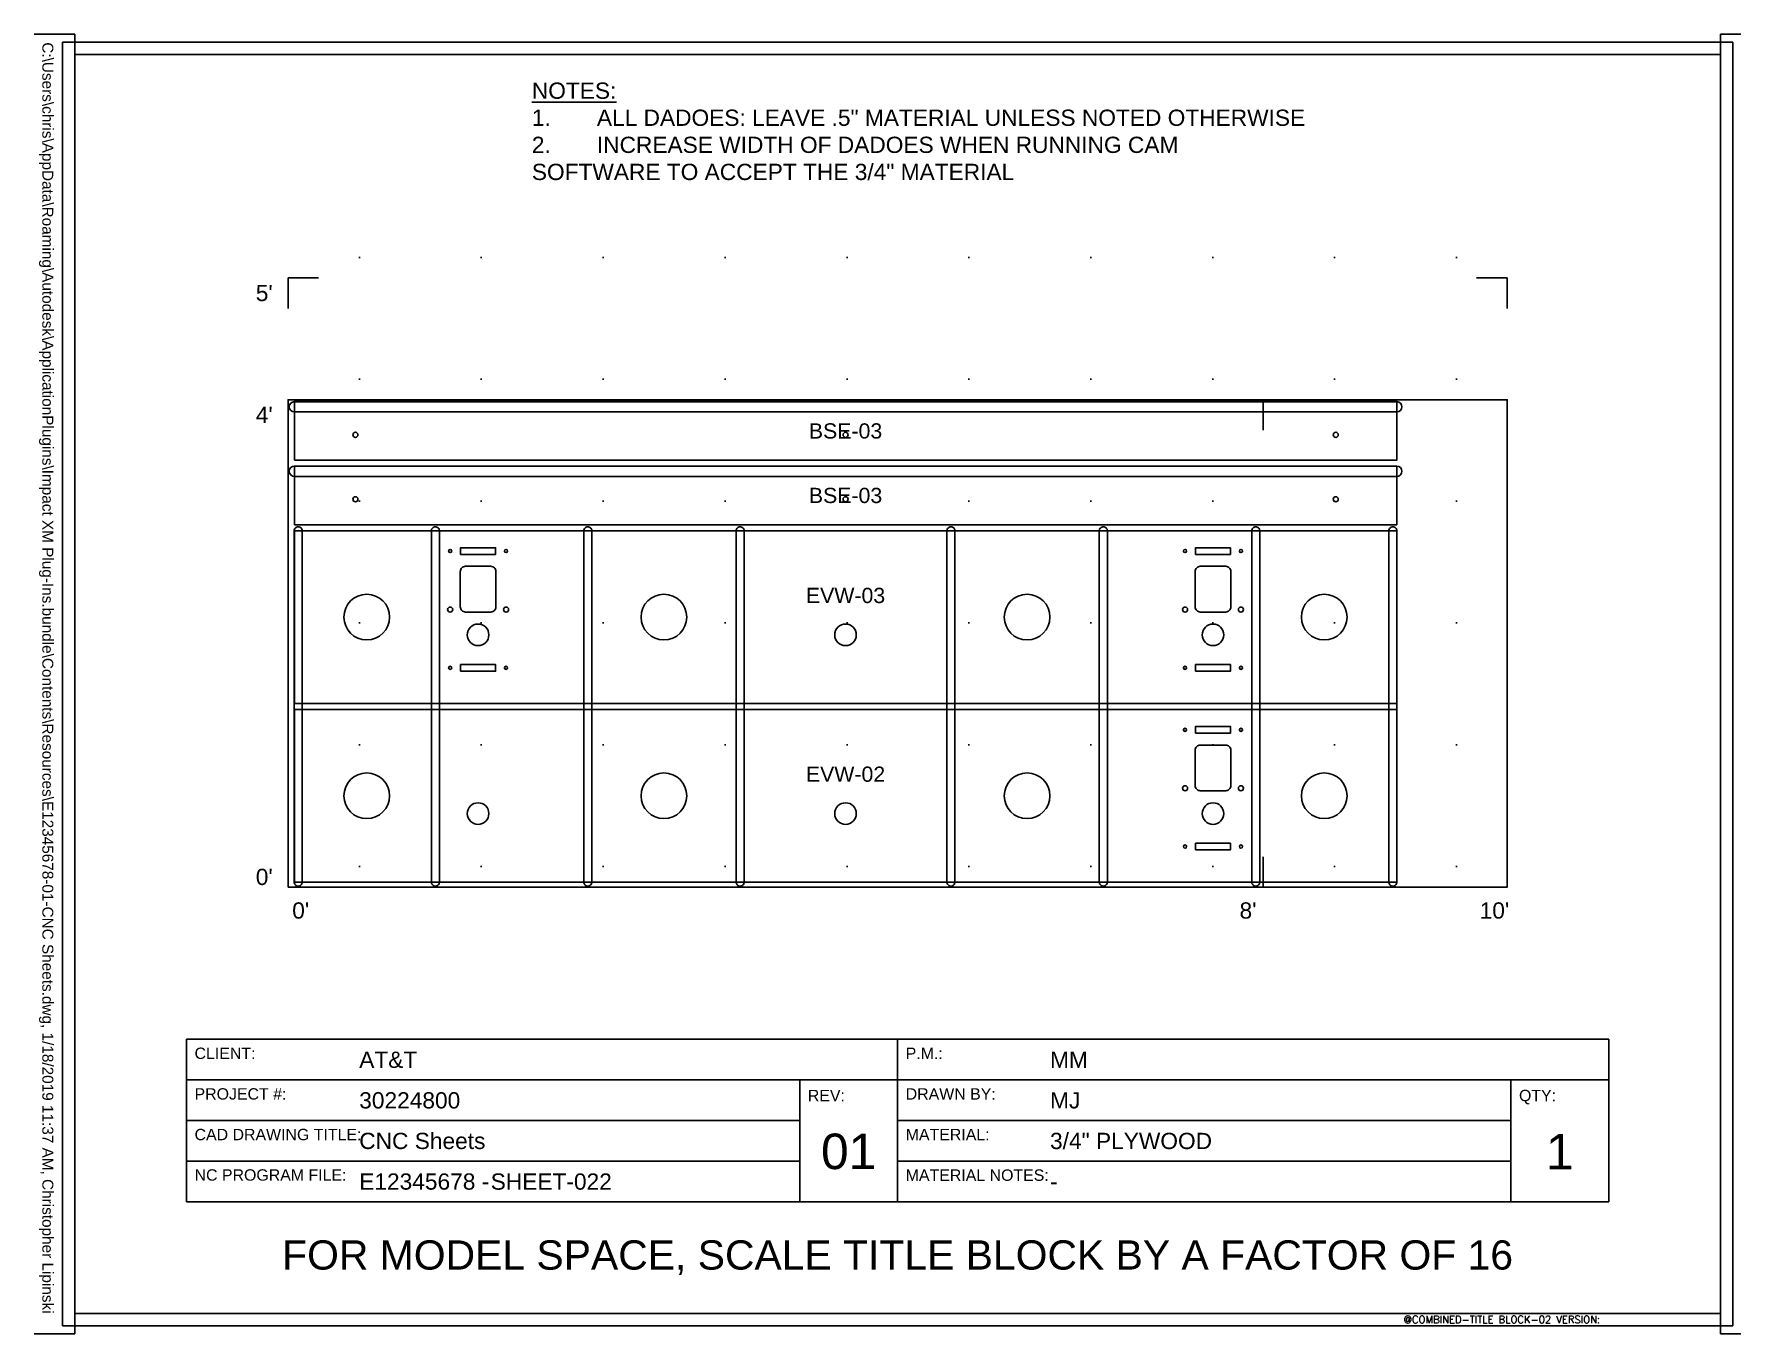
# Model space of a CAD drawing. Header units: inches. Extents: x 292 to 1880, y 512 to 1390.
# Drawn here: x 1312 to 1480, y 1262 to 1390 of the extents above; entities that cross this region are included whole.
import ezdxf
from ezdxf.enums import TextEntityAlignment as Align

# ---------------------------------------------------------------- set-up
doc = ezdxf.new("R2010")
doc.units = ezdxf.units.IN
doc.header["$MEASUREMENT"] = 0
doc.layers.get('Defpoints').update_dxf_attribs({"true_color": 0xff8080})
for name, color, linetype in [('0_GRID', 11, 'Continuous'), ('MD_Annotation', 4, 'Continuous'), ('MD_Title Blocks', 40, 'Continuous'), ('NC_Dado 0.25 Deep', 151, 'Continuous'), ('NC_Dado 0.313 Deep', 145, 'Continuous'), ('NC_Drill_D0.313', 20, 'Continuous'), ('NC_Drill_D0.5', 104, 'Continuous'), ('NC_Inside', 230, 'Continuous'), ('NC_Material', 5, 'Continuous'), ('NC_Outside', 74, 'Continuous')]:
    doc.layers.add(name, color=color, linetype=linetype)
doc.styles.add('ANNO', font='swissli.ttf')
doc.styles.get("Standard").update_dxf_attribs({"font": 'simplex.shx'})

msp = doc.modelspace()

# ---------------------------------------------------------------- texts
at = {"layer": 'MD_Annotation', "linetype": 'Continuous', "char_height": 1.5, "attachment_point": 5, "style": 'ANNO'}
for s, insert in [('BSE-03', (1391.87, 1350.91)), ('BSE-03', (1391.87, 1344.56)), ('EVW-03', (1391.87, 1334.71)), ('EVW-02', (1391.87, 1317.11))]:
    msp.add_mtext(s, dxfattribs=dict(at, insert=insert))

# ---------------------------------------------------------------- blocks, each defined once
blk = doc.blocks.new('TBLOCK-CNC SHEET GRID-02')
at = {"layer": '0_GRID'}
h = blk.add_hatch(dxfattribs=at)
h.set_pattern_fill('GRID', color=11, scale=1.5, pattern_type=2)
h.set_pattern_definition([(0, (0.75, 1.5), (0, 1.5), [0, -1.5]), (0, (1.5, 1.5), (0, 1.5), [0, -1.5]), (0, (0, 1.5), (0, 1.5), [0, -1.5]), (0, (1.5, 0), (0, 1.5), [0, -1.5]), (0, (0.75, 0), (0, 1.5), [0, -1.5]), (0, (0, 0), (0, 1.5), [0, -1.5]), (0, (0.75, 0.75), (0, 1.5), [0, -1.5]), (0, (1.5, 0.75), (0, 1.5), [0, -1.5]), (0, (0, 0.75), (0, 1.5), [0, -1.5])])
h.paths.add_polyline_path([(7.75, 4), (-0.25, 4), (-0.25, -0.25), (7.75, -0.25)])
at = {"color": 14}
for p, q in [((0, 3.562), (0, 3.75)), ((0, 3.75), (0.187, 3.75)), ((7.312, 3.75), (7.5, 3.75)), ((7.5, 3.75), (7.5, 3.562)), ((0, 2.812), (0, 3)), ((0, 3), (0.187, 3)), ((5.812, 3), (6, 3)), ((6, 3), (6, 2.812)), ((7.312, 3), (7.5, 3)), ((7.5, 3), (7.5, 2.812)), ((0, 0.187), (0, 0)), ((6, 0), (6, 0.187)), ((7.5, 0), (7.5, 0.187)), ((0, 0), (0.187, 0)), ((5.812, 0), (6, 0)), ((7.312, 0), (7.5, 0))]:
    blk.add_line(p, q, dxfattribs=at)
at = {"color": 11, "char_height": 0.1, "style": 'ANNO'}
for s, insert, attachment_point in [("5'", (-0.094, 3.656), 6), ("4'", (-0.094, 2.906), 6), ("0'", (-0.094, 0.062), 6), ("0'", (0.078, -0.094), 2), ("8'", (5.906, -0.094), 2), ("10'", (7.422, -0.094), 2)]:
    blk.add_mtext(s, dxfattribs=dict(at, insert=insert, attachment_point=attachment_point))
blk = doc.blocks.new('TBLOCK-CNC NOTES-02')
at = {"color": 4, "linetype": 'Continuous', "insert": (0, 0), "char_height": 0.1, "width": 4.5, "attachment_point": 1, "style": 'ANNO'}
blk.add_mtext('\\A1;{\\LNOTES:\\P\\pi-0.3,l0.4,t0.4;}1.^IALL DADOES: LEAVE .5" MATERIAL UNLESS NOTED OTHERWISE\\P2.^IINCREASE WIDTH OF DADOES WHEN RUNNING CAM SOFTWARE TO ACCEPT THE 3/4" MATERIAL ', dxfattribs=at)
blk = doc.blocks.new('*U8')
at = {"color": 5}
for p, q in [((0.688, 1.688), (9.438, 1.688)), ((0.688, 0.788), (0.688, 1.688)), ((5.062, 1.688), (5.062, 0.688)), ((9.438, 0.688), (9.438, 1.688)), ((4.46, 1.438), (4.46, 0.688)), ((4.46, 1.438), (5.062, 1.438)), ((8.835, 1.438), (8.835, 0.688)), ((8.835, 1.438), (9.438, 1.438)), ((0.688, 0.688), (0.688, 0.788)), ((0.688, 0.688), (5.062, 0.688)), ((5.062, 0.688), (9.438, 0.688))]:
    blk.add_line(p, q, dxfattribs=at)
at = {"color": 9}
for p, q in [((0.688, 1.438), (4.46, 1.438)), ((5.062, 1.438), (8.835, 1.438)), ((0.688, 1.188), (4.46, 1.188)), ((5.062, 1.188), (8.835, 1.188)), ((0.688, 0.938), (4.46, 0.938)), ((5.062, 0.938), (8.835, 0.938))]:
    blk.add_line(p, q, dxfattribs=at)
blk.add_lwpolyline([(-0.075, -0.075), (10.2, -0.075), (10.2, 7.825), (-0.075, 7.825)], close=True, dxfattribs=at)
at = {"color": 5}
blk.add_lwpolyline([(0, 0), (10.125, 0), (10.125, 7.75), (0, 7.75)], close=True, dxfattribs=at)
at = {"layer": 'Defpoints'}
for p, q in [((0, 7.875), (-0.25, 7.875)), ((0, 7.875), (0, 7.75)), ((10.125, 7.75), (10.125, 7.875)), ((10.25, 7.875), (10.125, 7.875)), ((0, 0), (0, -0.125)), ((10.125, -0.125), (10.125, 0)), ((-0.25, -0.125), (0, -0.125)), ((10.125, -0.125), (10.25, -0.125))]:
    blk.add_line(p, q, dxfattribs=at)
for name, p in [('TBLOCK-CNC NOTES-02', (2.812, 7.577)), ('TBLOCK-CNC SHEET GRID-02', (1.312, 2.625))]:
    blk.add_blockref(name, p)
at = {"color": 4, "insert": (-0.22, 0), "char_height": 0.0675, "attachment_point": 9, "rotation": 270, "style": 'ANNO'}
blk.add_mtext('C:\\\\Users\\\\chris\\\\AppData\\\\Roaming\\\\Autodesk\\\\ApplicationPlugins\\\\Impact XM Plug-Ins.bundle\\\\Contents\\\\Resources\\\\E12345678-01-CNC Sheets.dwg, 1/18/2019 11:37 AM, Christopher Lipinski', dxfattribs=at)
at = {"color": 4, "style": 'ANNO'}
for s, insert, char_height, attachment_point in [('CLIENT:', (0.737, 1.637), 0.07, 1), ('P.M.:', (5.112, 1.637), 0.07, 1), ('PROJECT #:', (0.737, 1.387), 0.07, 1), ('REV:', (4.51, 1.377), 0.07, 1), ('DRAWN BY:', (5.112, 1.387), 0.07, 1), ('QTY:', (8.885, 1.377), 0.07, 1), ('CAD DRAWING TITLE:', (0.737, 1.137), 0.07, 1), ('CNC Sheets', (1.75, 1.062), 0.1, 4), ('01', (4.761, 0.997), 0.2188, 5), ('MATERIAL:', (5.112, 1.137), 0.07, 1), ('NC PROGRAM FILE:', (0.737, 0.888), 0.07, 1), ('E12345678 -', (1.75, 0.812), 0.1, 4), ('MATERIAL NOTES:', (5.112, 0.887), 0.07, 1)]:
    blk.add_mtext(s, dxfattribs=dict(at, insert=insert, char_height=char_height, attachment_point=attachment_point))
at = {"color": 14, "insert": (5.062, 0.344), "char_height": 0.18, "attachment_point": 5, "style": 'ANNO'}
blk.add_mtext('FOR MODEL SPACE, SCALE TITLE BLOCK BY A FACTOR OF 16', dxfattribs=at)
at = {"color": 4, "style": 'ANNO'}
for tag, p in [('CLIENT_2', (1.75, 1.562)), ('PM_2', (6, 1.562)), ('PROJECT_NO_2', (1.75, 1.312)), ('DET_2', (6, 1.312)), ('MATERIAL', (6, 1.062)), ('NC_PROG', (2.559, 0.812)), ('MATERIAL_NOTES', (6, 0.812))]:
    blk.add_attdef(tag, text='', height=0.1, dxfattribs=at).set_placement(p, align=Align.MIDDLE_LEFT)
blk.add_attdef('QTY', text='', height=0.219, dxfattribs=at).set_placement((9.136, 0.997), align=Align.MIDDLE_CENTER)
at = {"layer": 'Defpoints'}
blk.add_text('@COMBINED-TITLE BLOCK-02 VERSION:', height=0.045, dxfattribs=at).set_placement((8.175, -0.059))
at = {"layer": 'Defpoints', "flags": 2}
blk.add_attdef('TITLE_BLOCK_VERSION', (9.558, -0.059), '', height=0.045, dxfattribs=at)

# ---------------------------------------------------------------- linework, layer by layer
at = {"layer": 'NC_Dado 0.25 Deep'}
for points in [[(1337.6, 1306.49), (1337.6, 1341.09, -0.421843), (1337.99, 1341.47, -0.421843), (1338.39, 1341.09), (1338.39, 1306.49, -0.421842), (1337.99, 1306.1, -0.421843)], [(1351.1, 1306.49), (1351.1, 1341.09, -0.421843), (1351.49, 1341.47, -0.421843), (1351.89, 1341.09), (1351.89, 1306.49, -0.421843), (1351.49, 1306.1, -0.421842)], [(1366.1, 1306.49), (1366.1, 1341.09, -0.421843), (1366.49, 1341.47, -0.421843), (1366.89, 1341.09), (1366.89, 1306.49, -0.421843), (1366.49, 1306.1, -0.421842)], [(1381.1, 1306.49), (1381.1, 1341.09, -0.421843), (1381.49, 1341.47, -0.421843), (1381.89, 1341.09), (1381.89, 1306.49, -0.421843), (1381.49, 1306.1, -0.421843)], [(1401.85, 1306.49), (1401.85, 1341.09, -0.421843), (1402.24, 1341.47, -0.421843), (1402.64, 1341.09), (1402.64, 1306.49, -0.421842), (1402.24, 1306.1, -0.421843)], [(1416.85, 1306.49), (1416.85, 1341.09, -0.421843), (1417.24, 1341.47, -0.421843), (1417.64, 1341.09), (1417.64, 1306.49, -0.421842), (1417.24, 1306.1, -0.421842)], [(1431.85, 1306.49), (1431.85, 1341.09, -0.421843), (1432.24, 1341.47, -0.421842), (1432.64, 1341.09), (1432.64, 1306.49, -0.421842), (1432.24, 1306.1, -0.421843)], [(1445.35, 1306.49), (1445.35, 1341.09, -0.421843), (1445.74, 1341.47, -0.421843), (1446.14, 1341.09), (1446.14, 1306.49, -0.421843), (1445.74, 1306.1, -0.421843)]]:
    msp.add_lwpolyline(points, format="xyb", close=True, dxfattribs=at)
at = {"layer": 'NC_Dado 0.313 Deep'}
for points in [[(1337.62, 1352.79, -1), (1337.62, 1353.81), (1446.12, 1353.81, -1), (1446.12, 1352.79)], [(1337.62, 1346.44, -1), (1337.62, 1347.46), (1446.12, 1347.46, -1), (1446.12, 1346.44)]]:
    msp.add_lwpolyline(points, format="xyb", close=True, dxfattribs=at)
at = {"layer": 'NC_Drill_D0.313'}
for centre in [(1352.95, 1339.09), (1358.45, 1339.09), (1425.29, 1339.09), (1430.79, 1339.09), (1352.95, 1327.59), (1358.45, 1327.59), (1425.29, 1327.59), (1430.79, 1327.59), (1425.29, 1321.49), (1430.79, 1321.49), (1425.29, 1309.99), (1430.79, 1309.99)]:
    msp.add_circle(centre, 0.156, dxfattribs=at)
at = {"layer": 'NC_Drill_D0.5'}
for centre in [(1343.62, 1350.54), (1391.87, 1350.54), (1440.12, 1350.54), (1343.62, 1344.19), (1391.87, 1344.19), (1440.12, 1344.19), (1352.95, 1333.33), (1358.45, 1333.33), (1425.29, 1333.33), (1430.79, 1333.33), (1425.29, 1315.73), (1430.79, 1315.73)]:
    msp.add_circle(centre, 0.25, dxfattribs=at)
at = {"layer": 'NC_Inside'}
for points in [[(1353.98, 1338.76), (1353.98, 1339.42), (1357.42, 1339.42), (1357.42, 1338.76)], [(1426.32, 1338.76), (1426.32, 1339.42), (1429.76, 1339.42), (1429.76, 1338.76)], [(1353.98, 1327.26), (1353.98, 1327.92), (1357.42, 1327.92), (1357.42, 1327.26)], [(1426.32, 1327.26), (1426.32, 1327.92), (1429.76, 1327.92), (1429.76, 1327.26)], [(1426.32, 1321.16), (1426.32, 1321.82), (1429.76, 1321.82), (1429.76, 1321.16)], [(1426.32, 1309.66), (1426.32, 1310.32), (1429.76, 1310.32), (1429.76, 1309.66)]]:
    msp.add_lwpolyline(points, close=True, dxfattribs=at)
for points in [[(1353.95, 1333.59), (1353.95, 1337.09, -0.414214), (1354.45, 1337.59), (1356.95, 1337.59, -0.414214), (1357.45, 1337.09), (1357.45, 1333.59, -0.414214), (1356.95, 1333.09), (1354.45, 1333.09, -0.414214)], [(1426.29, 1333.59), (1426.29, 1337.09, -0.414214), (1426.79, 1337.59), (1429.29, 1337.59, -0.414214), (1429.79, 1337.09), (1429.79, 1333.59, -0.414214), (1429.29, 1333.09), (1426.79, 1333.09, -0.414214)], [(1426.29, 1315.99), (1426.29, 1319.49, -0.414214), (1426.79, 1319.99), (1429.29, 1319.99, -0.414214), (1429.79, 1319.49), (1429.79, 1315.99, -0.414214), (1429.29, 1315.49), (1426.79, 1315.49, -0.414214)]]:
    msp.add_lwpolyline(points, format="xyb", close=True, dxfattribs=at)
for centre, radius in [((1344.74, 1332.59), 2.25), ((1373.99, 1332.59), 2.25), ((1409.74, 1332.59), 2.25), ((1438.99, 1332.59), 2.25), ((1355.7, 1330.84), 1.06), ((1391.87, 1330.84), 1.06), ((1428.04, 1330.84), 1.06), ((1344.74, 1314.99), 2.25), ((1373.99, 1314.99), 2.25), ((1409.74, 1314.99), 2.25), ((1438.99, 1314.99), 2.25), ((1355.7, 1313.24), 1.06), ((1391.87, 1313.24), 1.06), ((1428.04, 1313.24), 1.06)]:
    msp.add_circle(centre, radius, dxfattribs=at)
at = {"layer": 'NC_Material', "linetype": 'Continuous'}
msp.add_lwpolyline([(1337, 1306), (1457, 1306), (1457, 1354), (1337, 1354)], close=True, dxfattribs=at)
at = {"layer": 'NC_Outside'}
for points in [[(1337.62, 1348.04), (1337.62, 1353.79), (1446.12, 1353.79), (1446.12, 1348.04)], [(1337.62, 1341.69), (1337.62, 1347.44), (1446.12, 1347.44), (1446.12, 1341.69)], [(1337.62, 1324.09), (1337.62, 1341.09), (1446.12, 1341.09), (1446.12, 1324.09)], [(1337.62, 1306.49), (1337.62, 1323.49), (1446.12, 1323.49), (1446.12, 1306.49)]]:
    msp.add_lwpolyline(points, close=True, dxfattribs=at)

# ---------------------------------------------------------------- block references
at = {"layer": 'MD_Title Blocks'}
ref = msp.add_blockref('*U8', (1316, 1264), dxfattribs=dict(at, xscale=16, yscale=16, zscale=16))
ref.add_attrib('CLIENT_2', 'AT&T', dxfattribs={"layer": '0', "color": 4, "height": 1.6, "style": 'ANNO'}).set_placement((1344, 1289), align=Align.MIDDLE_LEFT)
ref.add_attrib('PROJECT_NO_2', '30224800', dxfattribs={"layer": '0', "color": 4, "height": 1.6, "style": 'ANNO'}).set_placement((1344, 1285), align=Align.MIDDLE_LEFT)
ref.add_attrib('PM_2', 'MM', dxfattribs={"layer": '0', "color": 4, "height": 1.6, "style": 'ANNO'}).set_placement((1412, 1289), align=Align.MIDDLE_LEFT)
ref.add_attrib('DET_2', 'MJ', dxfattribs={"layer": '0', "color": 4, "height": 1.6, "style": 'ANNO'}).set_placement((1412, 1285), align=Align.MIDDLE_LEFT)
ref.add_attrib('NC_PROG', 'SHEET-022', dxfattribs={"layer": '0', "color": 4, "height": 1.6, "style": 'ANNO'}).set_placement((1356.94, 1277), align=Align.MIDDLE_LEFT)
ref.add_attrib('MATERIAL', '3/4" PLYWOOD', dxfattribs={"layer": '0', "color": 4, "height": 1.6, "style": 'ANNO'}).set_placement((1412, 1281), align=Align.MIDDLE_LEFT)
ref.add_attrib('MATERIAL_NOTES', '-', dxfattribs={"layer": '0', "color": 4, "height": 1.6, "style": 'ANNO'}).set_placement((1412, 1277), align=Align.MIDDLE_LEFT)
ref.add_attrib('QTY', '1', dxfattribs={"layer": '0', "color": 4, "height": 3.5, "style": 'ANNO'}).set_placement((1462.18, 1279.95), align=Align.MIDDLE_CENTER)

msp.set_redraw_order([(e.dxf.handle, doc.entitydb.next_handle()) for e in msp.query("TEXT MTEXT ATTDEF DIMENSION ARC_DIMENSION")])  # texts and dimensions are drawn at this point

doc.saveas('drawing.dxf')
